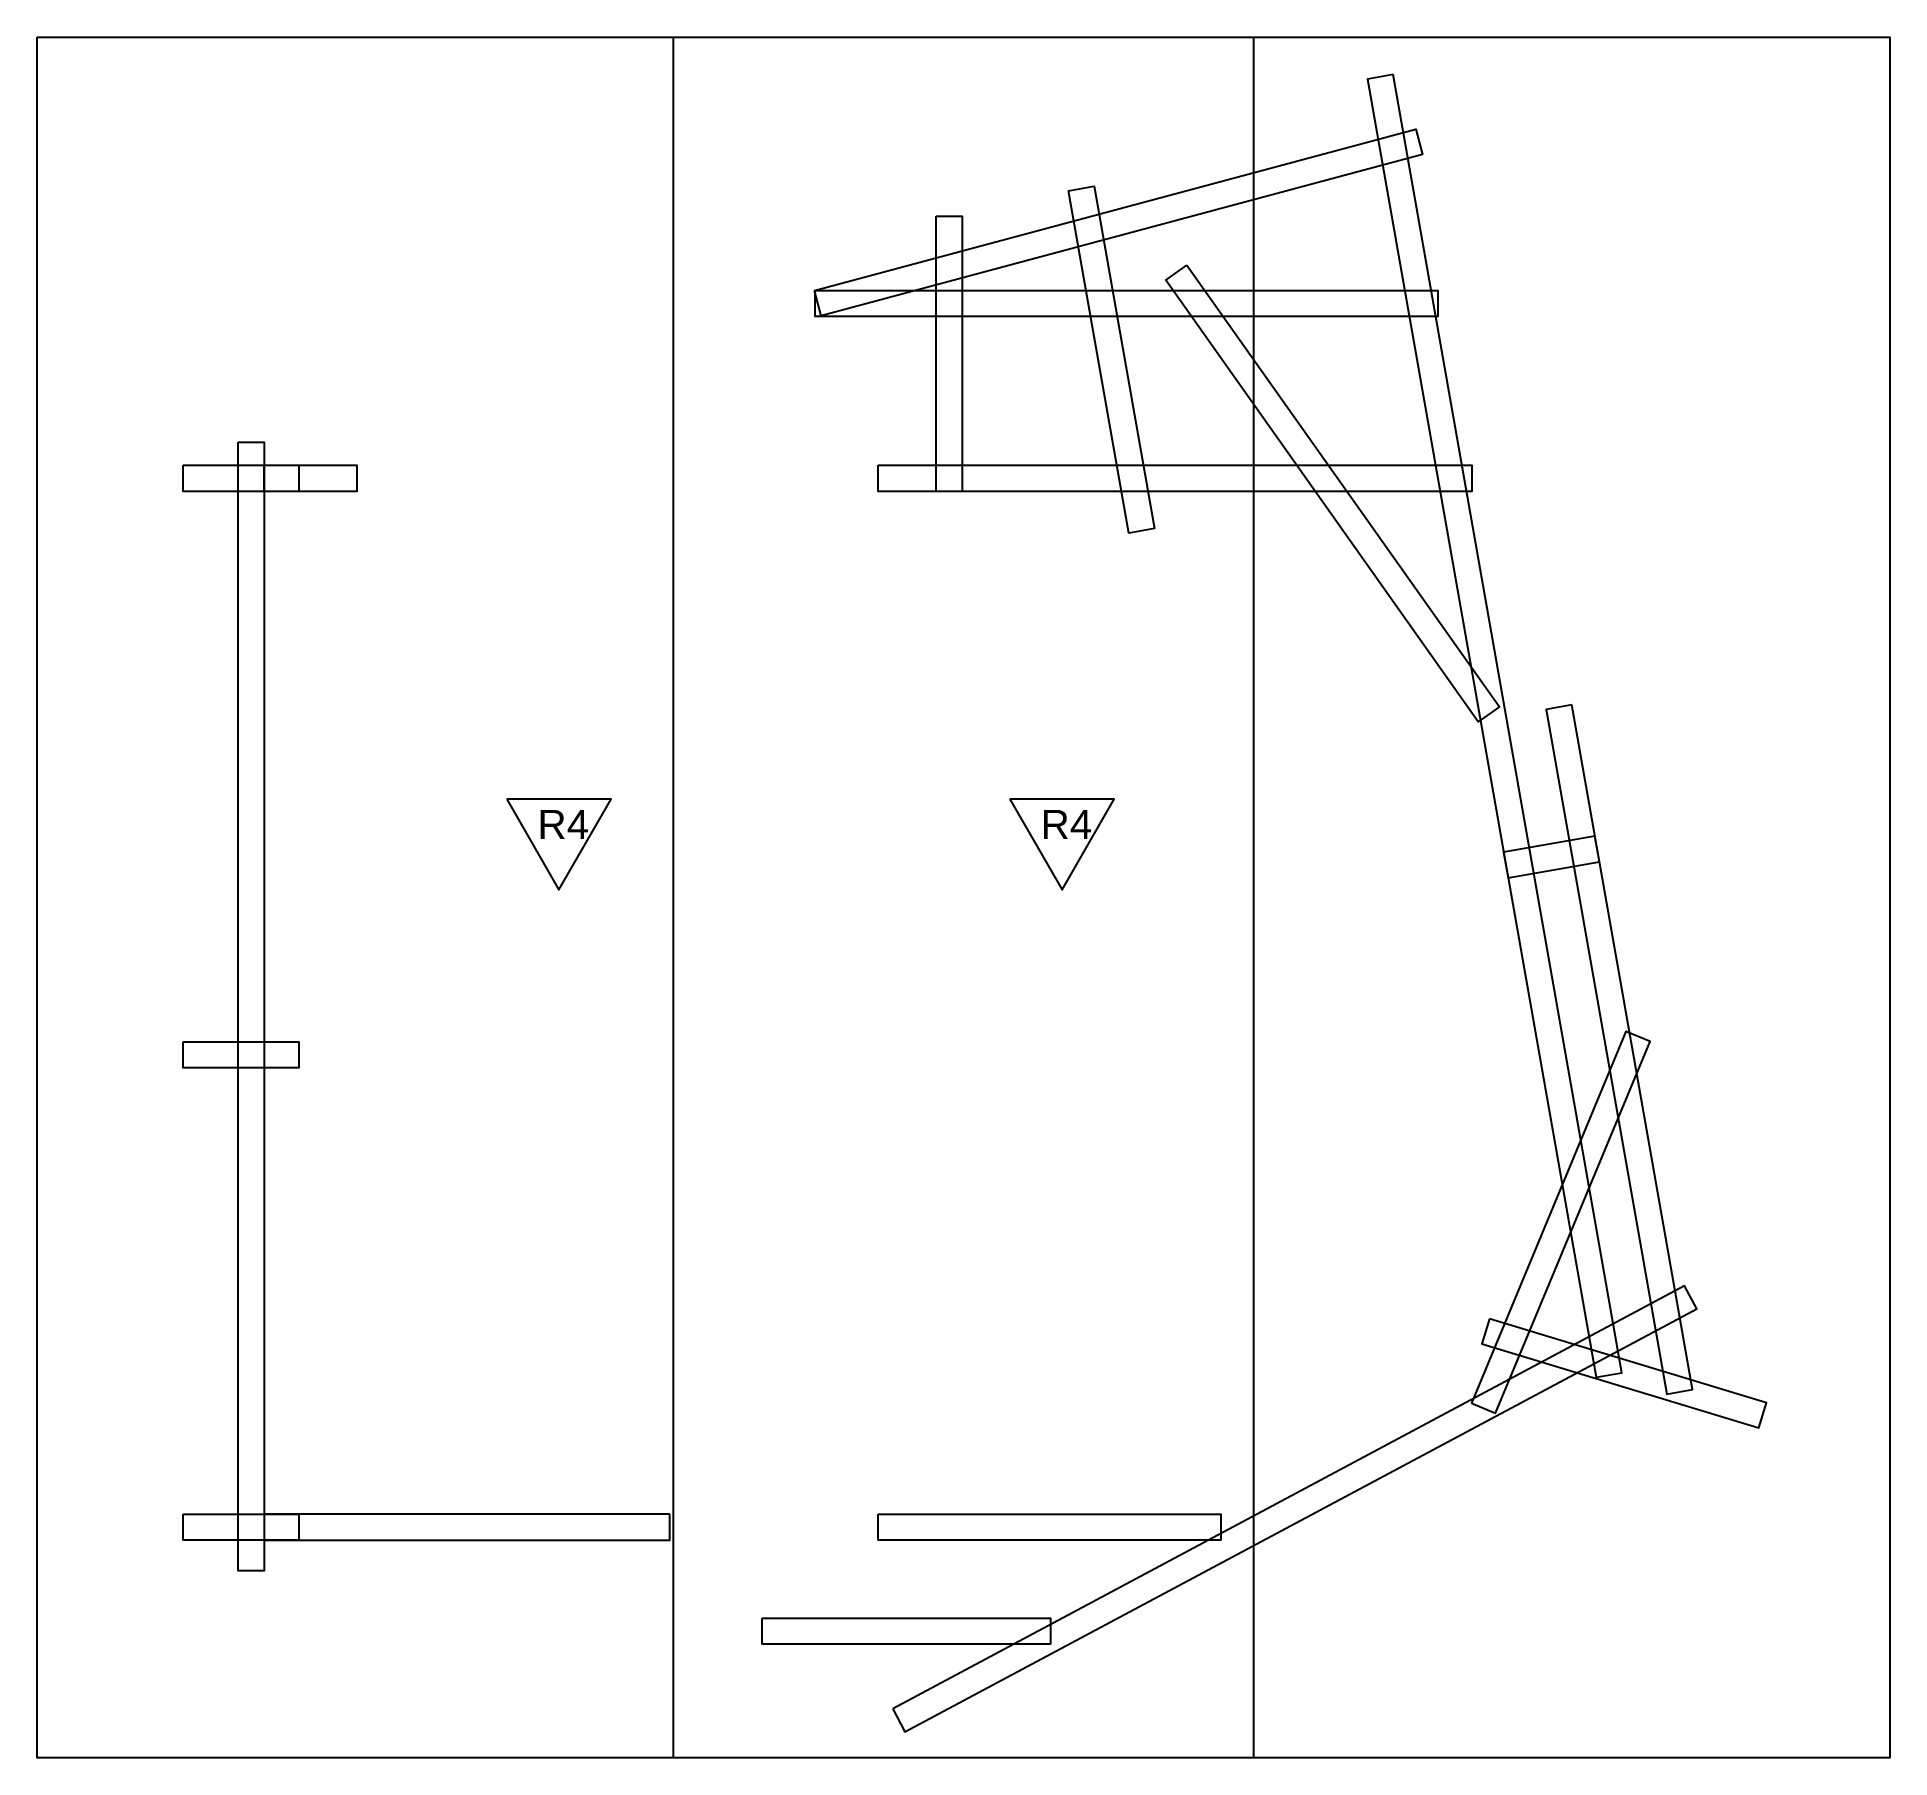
# Model space of a CAD drawing. Header units: millimetres. Extents: x -2666 to 6286, y -11880 to 4849.
# Drawn here: x 3062 to 3701, y 915 to 1509 of the extents above; entities that cross this region are included whole.
import ezdxf

# ---------------------------------------------------------------- set-up
doc = ezdxf.new("R2010")
doc.units = ezdxf.units.MM
doc.layers.add('0-rib1', color=6, linetype='Continuous')
doc.layers.add('座標', color=3, linetype='Continuous')
doc.layers.add('default', color=11, linetype='Continuous', plot=False)
doc.styles.get("Standard").update_dxf_attribs({"font": 'arial.ttf'})

msp = doc.modelspace()

# ---------------------------------------------------------------- texts
at = {"layer": '座標', "char_height": 10, "attachment_point": 1}
for insert in [(3234.36, 1241.915), (3408.083, 1241.915)]:
    msp.add_mtext_dynamic_manual_height_columns('R4', width=22.24738, gutter_width=12.5, heights=[0], dxfattribs=dict(at, insert=insert))

# ---------------------------------------------------------------- linework, layer by layer
at = {"layer": '0-rib1'}
for points in [[(3529.778, 1495.761), (3520.914, 1494.199), (3599.924, 1046.111), (3608.788, 1047.674)], [(3329.976, 1421.219), (3537.65, 1476.865), (3539.979, 1468.172), (3332.305, 1412.526)], [(3371.998, 1446.885), (3380.998, 1446.885), (3380.998, 1351.885), (3371.998, 1351.885)], [(3458.638, 1429.941), (3566.561, 1277.516), (3559.216, 1272.315), (3451.293, 1424.74)], [(3330.235, 1421.253), (3545.235, 1421.253), (3545.235, 1412.253), (3330.235, 1412.253)], [(3131.019, 1368.885), (3140.019, 1368.885), (3140.019, 979.268), (3131.019, 979.268)], [(3112.019, 1360.885), (3152.019, 1360.885), (3152.019, 1351.885), (3112.019, 1351.885)], [(3140.019, 1360.885), (3172.019, 1360.885), (3172.019, 1351.885), (3140.019, 1351.885)], [(3351.998, 1360.885), (3556.998, 1360.885), (3556.998, 1351.885), (3351.998, 1351.885)], [(3591.499, 1278.173), (3582.636, 1276.611), (3624.311, 1040.257), (3633.175, 1041.82)], [(3601.05, 1224.009), (3599.487, 1232.872), (3567.973, 1227.316), (3569.536, 1218.452)], [(3556.842, 1037.204), (3565.151, 1033.746), (3618.521, 1161.959), (3610.212, 1165.418)], [(3112.019, 1161.885), (3152.019, 1161.885), (3152.019, 1152.885), (3112.019, 1152.885)], [(3357.028, 931.612), (3361.27, 923.674), (3634.687, 1069.766), (3630.446, 1077.704)], [(3563.062, 1066.296), (3560.445, 1057.685), (3656.127, 1028.615), (3658.743, 1037.226)], [(3112.019, 998.885), (3152.019, 998.885), (3152.019, 989.885), (3112.019, 989.885)], [(3280.019, 998.885), (3140.019, 998.885), (3140.019, 989.885), (3280.019, 989.885)], [(3351.998, 998.885), (3470.287, 998.885), (3470.287, 989.885), (3351.998, 989.885)], [(3311.998, 962.907), (3411.505, 962.907), (3411.505, 953.907), (3311.998, 953.907)]]:
    msp.add_lwpolyline(points, close=True, dxfattribs=at)
msp.add_lwpolyline([(3417.709, 1455.663), (3426.573, 1457.226), (3447.41, 1339.049), (3438.547, 1337.486), (3417.709, 1455.663)], dxfattribs=at)
at = {"layer": 'default'}
for points in [[(3061.597, 1508.694), (3481.597, 1508.694), (3481.597, 914.694), (3061.597, 914.694)], [(3281.345, 1508.694), (3701.345, 1508.694), (3701.345, 914.694), (3281.345, 914.694)]]:
    msp.add_lwpolyline(points, close=True, dxfattribs=at)
at = {"layer": '座標'}
for points in [[(3223.758, 1245.585), (3241.768, 1214.39), (3259.778, 1245.585)], [(3397.482, 1245.585), (3415.492, 1214.39), (3433.502, 1245.585)]]:
    msp.add_lwpolyline(points, close=True, dxfattribs=at)

msp.set_redraw_order([(e.dxf.handle, doc.entitydb.next_handle()) for e in msp.query("TEXT MTEXT ATTDEF DIMENSION ARC_DIMENSION")])  # texts and dimensions are drawn at this point

doc.saveas('drawing.dxf')
